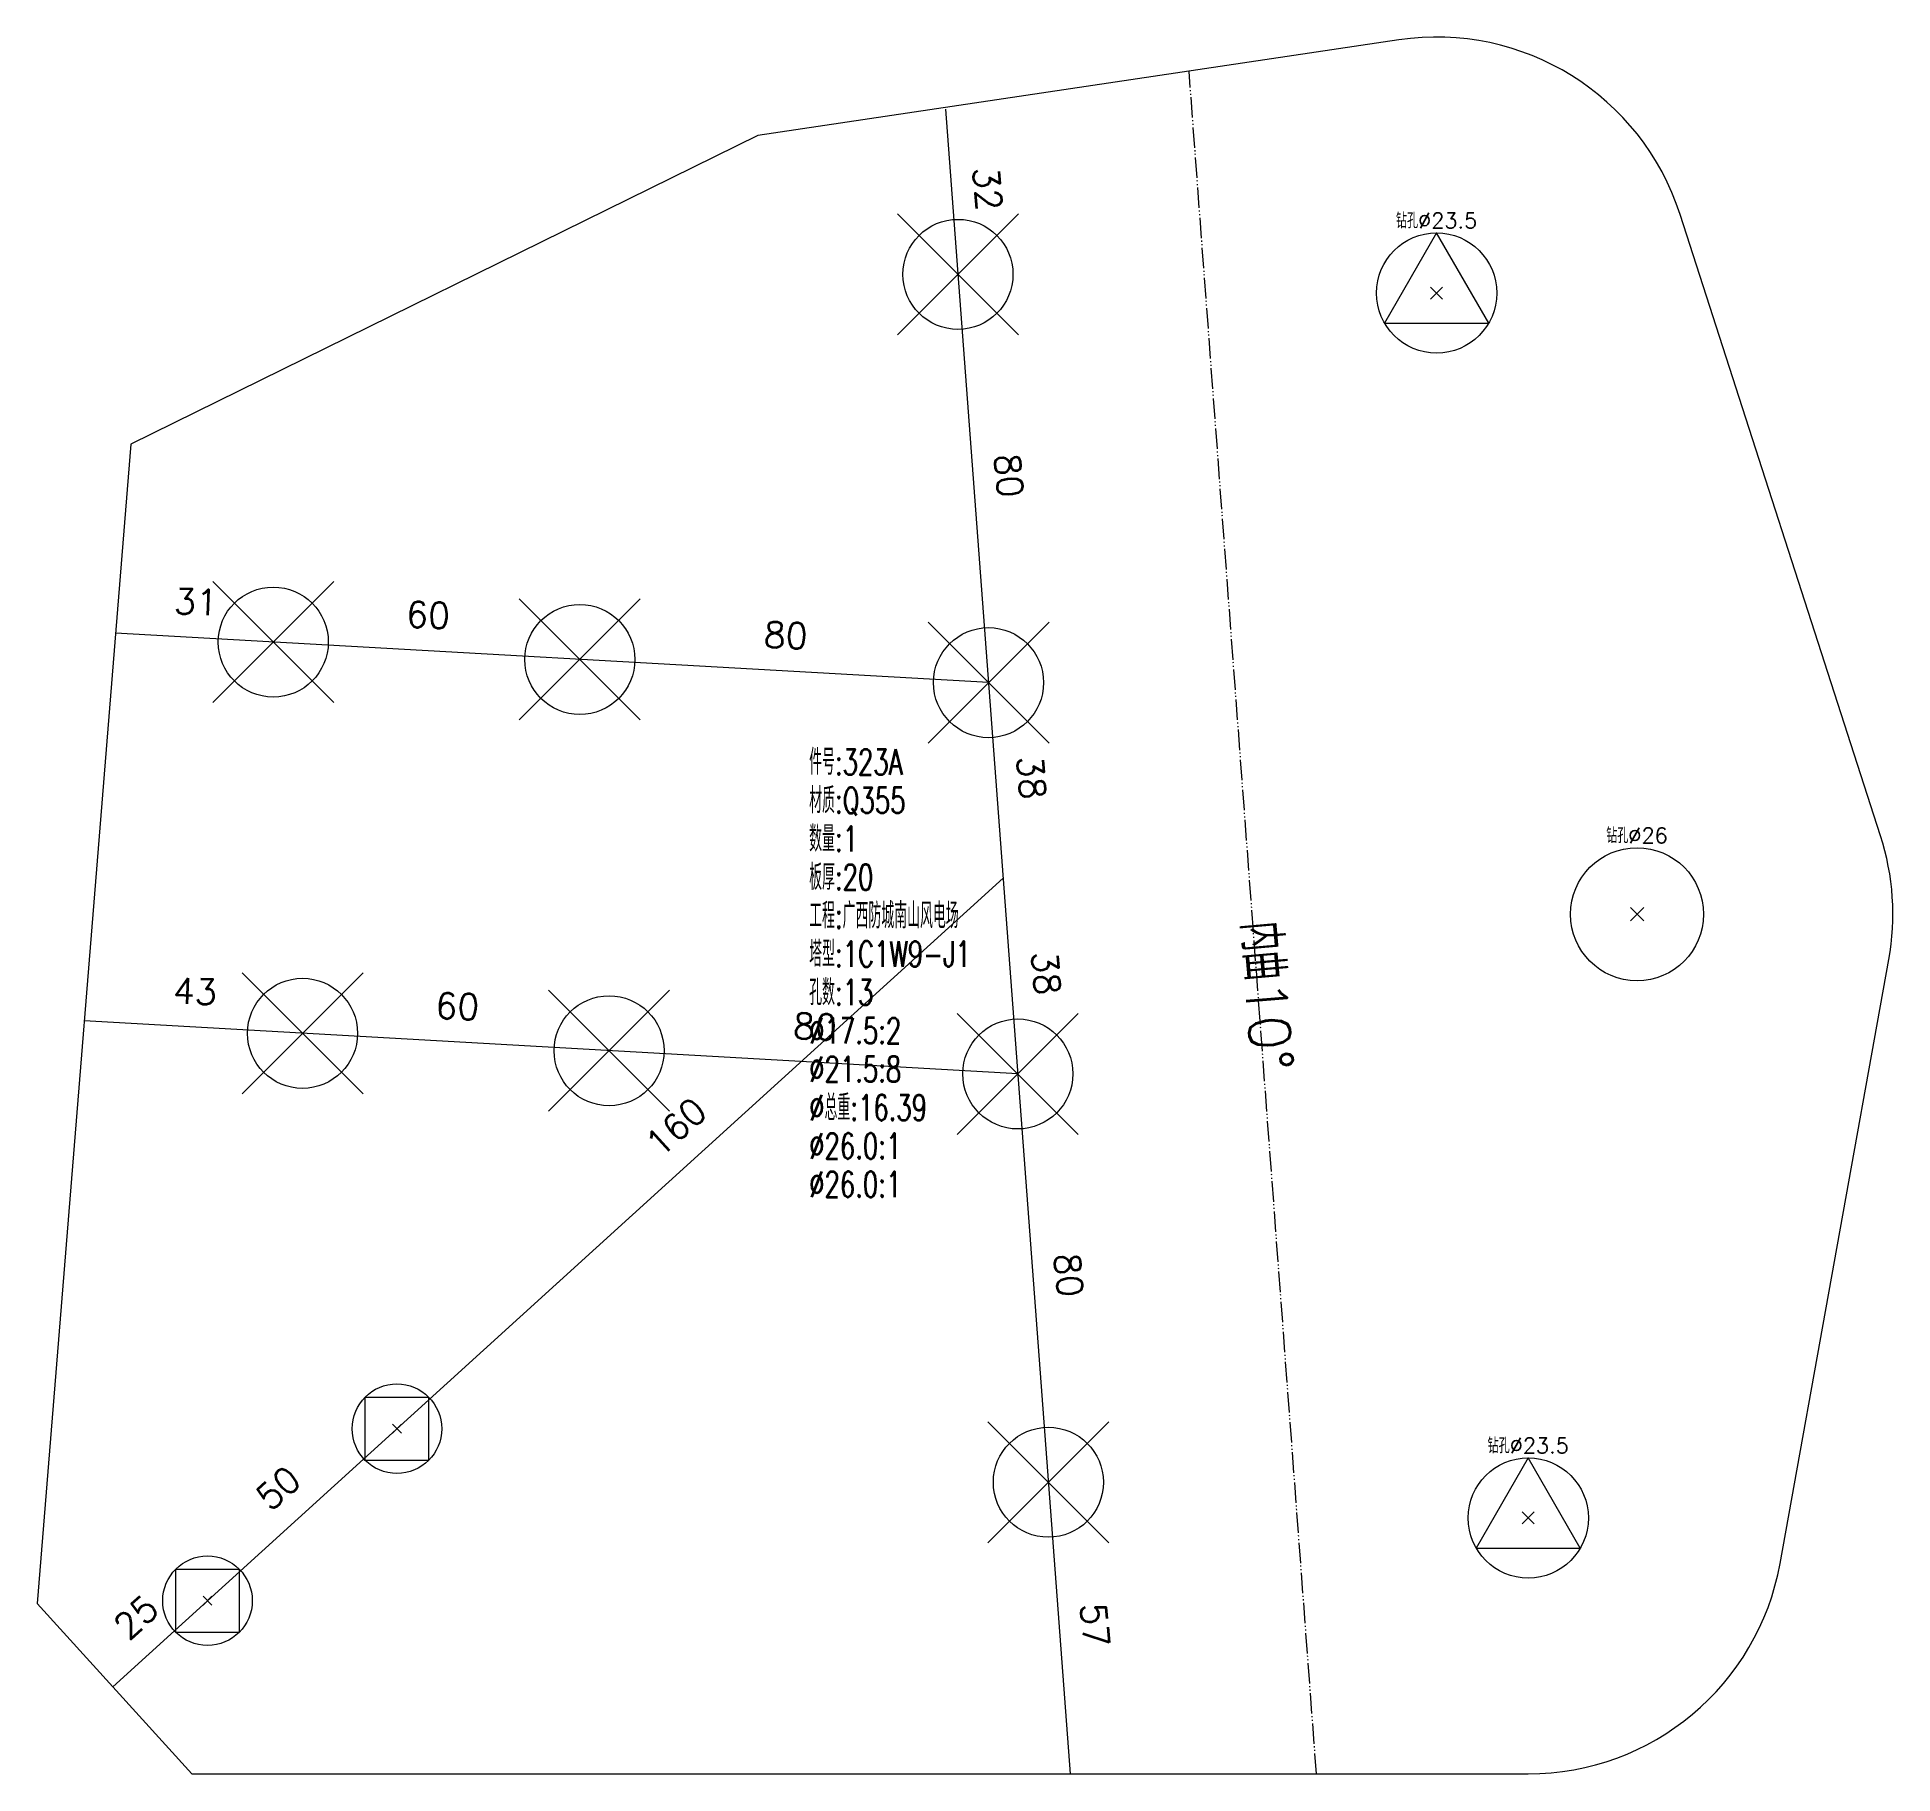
# Model space of a CAD drawing. Extents: x -105 to 10956, y -4548 to 9487.
# Drawn here: x 9002.8 to 9365.4, y 4996 to 5335.4 of the extents above; entities that cross this region are included whole.
import ezdxf
from ezdxf.enums import TextEntityAlignment as Align

# ---------------------------------------------------------------- set-up
doc = ezdxf.new("R2010")
doc.units = 0
doc.header["$MEASUREMENT"] = 0
doc.linetypes.add('制弯线', pattern=[5.9, 4, -0.5, 0.2, -0.5, 0.2, -0.5])
doc.layers.add('1', color=7, linetype='CONTINUOUS', lineweight=25)
doc.layers.add('2', color=7, linetype='CONTINUOUS', lineweight=25)
doc.styles.get("Standard").update_dxf_attribs({"font": 'simplex.shx', "width": 0.7, "height": 3, "bigfont": 'gbhzfs.shx'})

msp = doc.modelspace()

# ---------------------------------------------------------------- texts
at = {"layer": '1', "color": 7, "linetype": 'Continuous', "lineweight": 13}
for s, p in [('钻孔%%c23.5', (9276.26762, 5297.11623)), ('钻孔%%c26', (9315.43485, 5176.98657)), ('钻孔%%c23.5', (9294.17774, 5057.78546))]:
    msp.add_text(s, height=3, dxfattribs=at).set_placement(p, align=Align.BOTTOM_CENTER)
at = {"layer": '2', "color": 7, "linetype": 'Continuous', "lineweight": 13}
for s, rotation, p in [('32', 275, (9184.51898, 5305.37004)), ('80', 275, (9188.71114, 5249.35086)), ('31', 358, (9033.68128, 5221.03955)), ('60', 358, (9079.05113, 5218.46521)), ('80', 358, (9148.9387, 5214.49972)), ('38', 275, (9193.12638, 5190.35033)), ('38', 275, (9195.9868, 5152.12691)), ('43', 358, (9033.48087, 5144.92867)), ('60', 358, (9084.77197, 5142.01836)), ('80', 358, (9154.65954, 5138.05285)), ('160', 42, (9130.31447, 5119.46583)), ('80', 275, (9200.40202, 5093.12708)), ('50', 42, (9052.56974, 5048.89292)), ('25', 42, (9024.80384, 5023.68836)), ('57', 275, (9205.51903, 5024.74897))]:
    msp.add_text(s, height=5, rotation=rotation, dxfattribs=at).set_placement(p, align=Align.BOTTOM_CENTER)
msp.add_text('内曲10%%d', height=8, rotation=275, dxfattribs=at).set_placement((9235.35956, 5162.00342), align=Align.BOTTOM_LEFT)
at = {"layer": '2', "color": 7, "linetype": 'Continuous', "lineweight": 13, "insert": (9153.65355, 5196.23482), "char_height": 5, "width": 500, "attachment_point": 1, "line_spacing_factor": 0.9}
msp.add_mtext('件号:323A\\P材质:Q355\\P数量:1\\P板厚:20\\P工程:广西防城南山风电场\\P塔型:1C1W9-J1\\P孔数:13\\P%%c17.5:2\\P%%c21.5:8\\P%%c总重:16.39\\P%%c26.0:1\\P%%c26.0:1', dxfattribs=at)

# ---------------------------------------------------------------- linework, layer by layer
at = {"layer": '1', "color": 7, "linetype": 'Continuous', "lineweight": 18}
for p, q in [((9268.90672, 5334.82144), (9143.59889, 5316.17065)), ((9143.59889, 5316.17065), (9021.07359, 5255.80961)), ((9363.01885, 5179.34114), (9323.85162, 5300.72081)), ((9021.07359, 5255.80961), (9002.77892, 5029.35521)), ((9343.38502, 5037.16732), (9364.64213, 5155.11845)), ((9002.77892, 5029.35521), (9033.02302, 4996.03544)), ((9033.02302, 4996.03544), (9294.17774, 4996.03544))]:
    msp.add_line(p, q, dxfattribs=at)
at = {"layer": '1', "color": 7, "linetype": 'Continuous', "lineweight": 13}
for p, q in [((9170.90949, 5277.19045), (9194.55949, 5300.84045)), ((9194.55949, 5277.19045), (9170.90949, 5300.84045)), ((9276.26762, 5297.11623), (9266.09212, 5279.49123)), ((9286.44312, 5279.49123), (9276.26762, 5297.11623)), ((9275.09262, 5284.19123), (9277.44262, 5286.54123)), ((9277.44262, 5284.19123), (9275.09262, 5286.54123)), ((9266.09212, 5279.49123), (9286.44312, 5279.49123)), ((9037.10436, 5205.34453), (9060.75436, 5228.99453)), ((9060.75436, 5205.34453), (9037.10436, 5228.99453)), ((9097.008, 5201.94552), (9120.658, 5225.59552)), ((9120.658, 5201.94552), (9097.008, 5225.59552)), ((9176.87953, 5197.41352), (9200.52953, 5221.06352)), ((9200.52953, 5197.41352), (9176.87953, 5221.06352)), ((9314.13485, 5162.68657), (9316.73485, 5165.28657)), ((9316.73485, 5162.68657), (9314.13485, 5165.28657)), ((9042.8252, 5128.89768), (9066.4752, 5152.54768)), ((9066.4752, 5128.89768), (9042.8252, 5152.54768)), ((9102.72884, 5125.49868), (9126.37884, 5149.14868)), ((9126.37884, 5125.49868), (9102.72884, 5149.14868)), ((9182.60036, 5120.96667), (9206.25036, 5144.61667)), ((9206.25036, 5120.96667), (9182.60036, 5144.61667)), ((9066.91049, 5057.28842), (9066.91049, 5069.66092)), ((9066.91049, 5069.66092), (9079.28299, 5069.66092)), ((9079.28299, 5069.66092), (9079.28299, 5057.28842)), ((9072.22174, 5062.59967), (9073.97174, 5064.34967)), ((9073.97174, 5062.59967), (9072.22174, 5064.34967)), ((9188.57041, 5041.18974), (9212.22041, 5064.83974)), ((9212.22041, 5041.18974), (9188.57041, 5064.83974)), ((9079.28299, 5057.28842), (9066.91049, 5057.28842)), ((9294.17774, 5057.78546), (9284.00224, 5040.16046)), ((9304.35324, 5040.16046), (9294.17774, 5057.78546)), ((9293.00274, 5044.86046), (9295.35274, 5047.21046)), ((9295.35274, 5044.86046), (9293.00274, 5047.21046)), ((9284.00224, 5040.16046), (9304.35324, 5040.16046)), ((9029.88928, 5023.68233), (9029.88928, 5036.05483)), ((9029.88928, 5036.05483), (9042.26178, 5036.05483)), ((9042.26178, 5036.05483), (9042.26178, 5023.68233)), ((9035.20053, 5028.99358), (9036.95053, 5030.74358)), ((9036.95053, 5028.99358), (9035.20053, 5030.74358)), ((9042.26178, 5023.68233), (9029.88928, 5023.68233))]:
    msp.add_line(p, q, dxfattribs=at)
for centre, radius in [((9182.73449, 5289.01545), 10.75), ((9276.26762, 5285.36623), 11.75), ((9048.92936, 5217.16953), 10.75), ((9108.833, 5213.77052), 10.75), ((9188.70453, 5209.23852), 10.75), ((9315.43485, 5163.98657), 13), ((9054.6502, 5140.72268), 10.75), ((9114.55384, 5137.32368), 10.75), ((9194.42536, 5132.79167), 10.75), ((9073.09674, 5063.47467), 8.75), ((9200.39541, 5053.01474), 10.75), ((9294.17774, 5046.03546), 11.75), ((9036.07553, 5029.86858), 8.75)]:
    msp.add_circle(centre, radius, dxfattribs=at)
at = {"layer": '1', "color": 7, "linetype": 'Continuous', "lineweight": 18}
for centre, start, end in [((9276.26761, 5285.36623), 17.8840448, 98.4657381), ((9315.43485, 5163.98656), 349.7838382, 17.8840405), ((9294.17774, 5046.03544), 270, 349.7838359)]:
    msp.add_arc(centre, 50, start, end, dxfattribs=at)
at = {"layer": '2', "color": 190, "linetype": '制弯线', "lineweight": 13}
msp.add_line((9252.79363, 4996.03544), (9227.89762, 5328.71765), dxfattribs=at)
at = {"layer": '2', "color": 9, "linetype": 'Continuous', "lineweight": 13}
for p, q in [((9180.3202, 5321.27689), (9204.65938, 4996.03544)), ((9188.7045, 5209.23854), (9018.09331, 5218.91921)), ((9191.56497, 5171.0144), (9017.56493, 5013.06554)), ((9194.42534, 5132.79166), (9011.97165, 5143.14429))]:
    msp.add_line(p, q, dxfattribs=at)

msp.set_redraw_order([(e.dxf.handle, doc.entitydb.next_handle()) for e in msp.query("TEXT MTEXT ATTDEF DIMENSION ARC_DIMENSION")])  # texts and dimensions are drawn at this point

doc.saveas('drawing.dxf')
